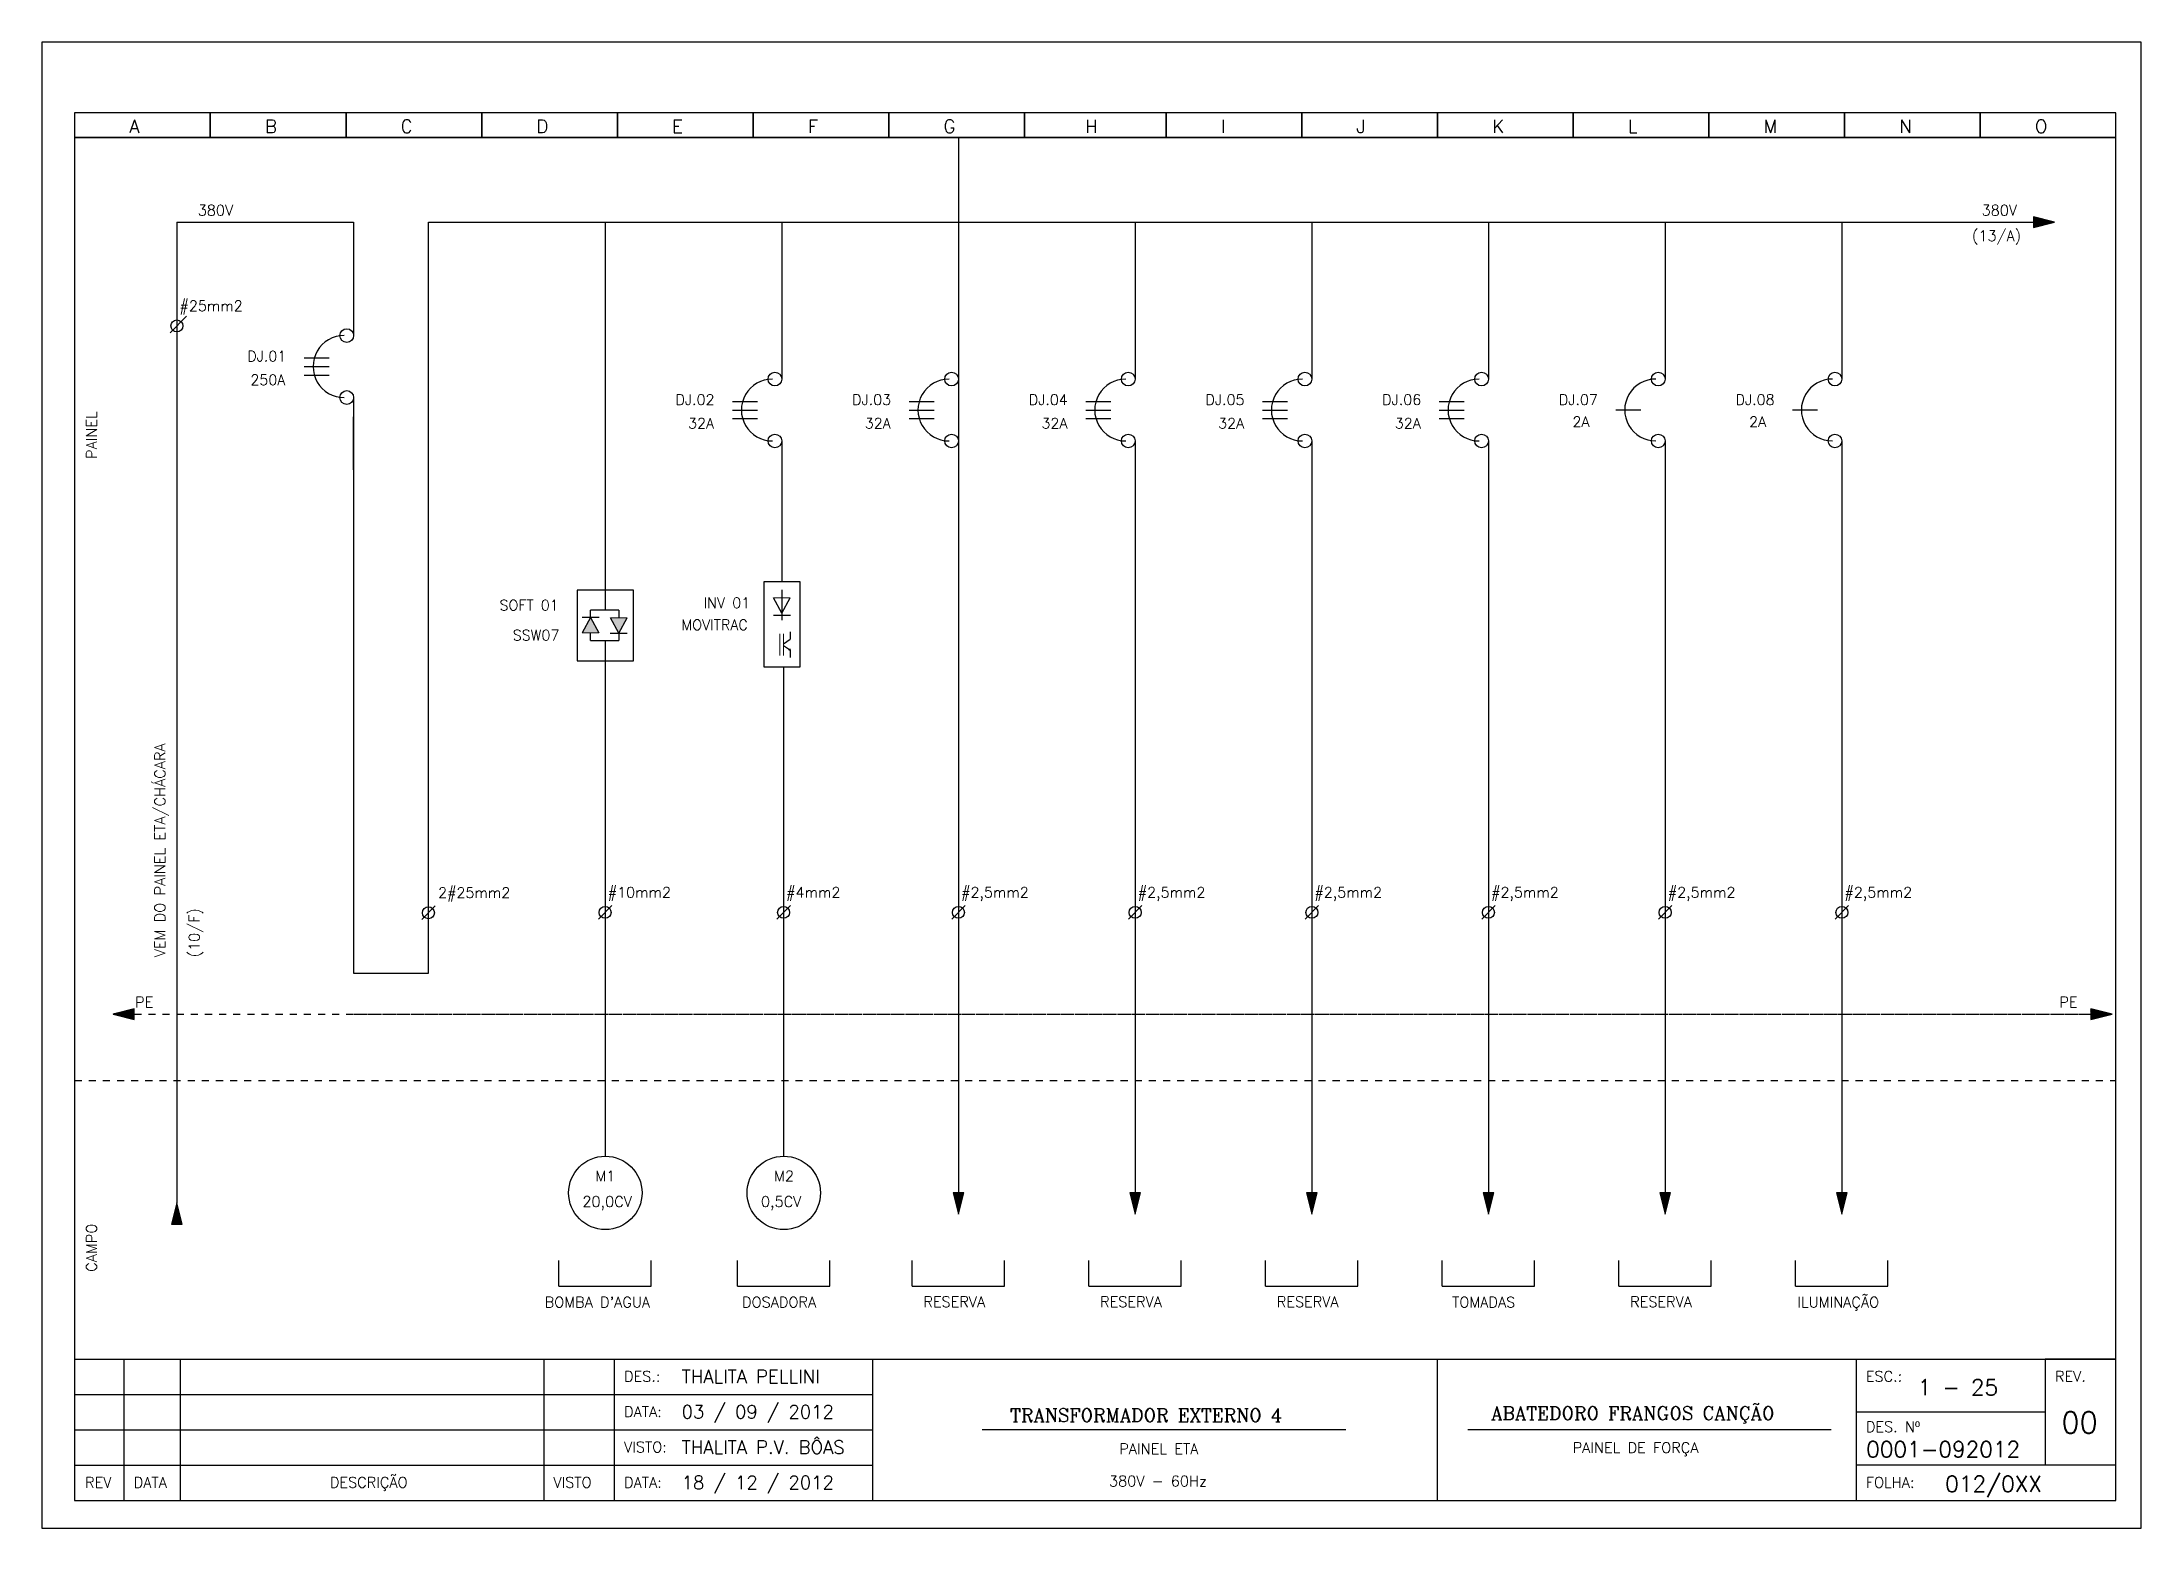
# Model space of a CAD drawing. Header units: millimetres. Extents: x 1974 to 2099, y 1386 to 1555.
# Drawn here: x 2003.81 to 2033.51, y 1428.53 to 1449.56 of the extents above; entities that cross this region are included whole.
import ezdxf

# ---------------------------------------------------------------- set-up
doc = ezdxf.new("R2010")
doc.units = ezdxf.units.MM
for name, pattern in [('DASHDOT2', [0.5, 0.25, -0.125, 0, -0.125]), ('DASHED', [0.75, 0.5, -0.25]), ('HIDDEN2', [0.1875, 0.125, -0.0625])]:
    doc.linetypes.add(name, pattern=pattern)
for name, color, linetype in [('ALIMENTAÇÃO', 6, 'Continuous'), ('CONECTOR_SAK', 2, 'Continuous'), ('DISJUNTOR', 5, 'Continuous'), ('EQUIPAMENTOS', 5, 'Continuous'), ('linhas', 6, 'Continuous'), ('MARGEM', 1, 'Continuous'), ('MOTORES', 5, 'Continuous'), ('PAINEL', 7, 'Continuous'), ('soft', 5, 'Continuous'), ('TERRA', 3, 'DASHED'), ('TEXTO', 4, 'Continuous'), ('TEXTO_2', 5, 'Continuous'), ('TIMBRE', 7, 'Continuous')]:
    doc.layers.add(name, color=color, linetype=linetype)
doc.styles.add('REGUA60', font='romans.shx', dxfattribs={"height": 2})
doc.styles.add('ROMANC', font='romanc.shx', dxfattribs={"height": 0.55})
doc.styles.add('ROMANS', font='romans.shx', dxfattribs={"height": 37})

msp = doc.modelspace()

# ---------------------------------------------------------------- texts
at = {"style": 'ROMANS'}
for s, p in [('ESC.:', (2029.613, 1430.605)), ('REV.', (2032.289, 1430.605)), ('DES. Nº', (2029.613, 1429.892)), ('PAINEL ETA', (2019.05, 1429.58)), ('PAINEL DE FORÇA', (2025.464, 1429.596)), ('380V - 60Hz', (2018.904, 1429.123)), ('FOLHA:', (2029.613, 1429.105))]:
    msp.add_text(s, height=0.15, dxfattribs=at).set_placement(p)
at = {"layer": 'TEXTO'}
for s, height, style, p in [('A', 0.188, 'ROMANS', (2005.041, 1448.272)), ('B', 0.188, 'ROMANS', (2006.961, 1448.272)), ('C', 0.188, 'ROMANS', (2008.881, 1448.272)), ('D', 0.188, 'ROMANS', (2010.801, 1448.272)), ('E', 0.188, 'ROMANS', (2012.721, 1448.272)), ('F', 0.188, 'ROMANS', (2014.641, 1448.272)), ('G', 0.188, 'ROMANS', (2016.561, 1448.272)), ('H', 0.188, 'ROMANS', (2018.565, 1448.272)), ('I', 0.188, 'ROMANS', (2020.485, 1448.272)), ('J', 0.188, 'ROMANS', (2022.405, 1448.272)), ('K', 0.188, 'ROMANS', (2024.325, 1448.272)), ('L', 0.188, 'ROMANS', (2026.245, 1448.272)), ('M', 0.188, 'ROMANS', (2028.165, 1448.272)), ('N', 0.188, 'ROMANS', (2030.085, 1448.272)), ('O', 0.188, 'ROMANS', (2032.005, 1448.272)), ('380V', 0.15, 'ROMANS', (2006.01, 1447.103)), ('380V', 0.15, 'ROMANS', (2031.251, 1447.103)), ('(13/A)', 0.15, 'ROMANS', (2031.115, 1446.743)), ('#25mm2', 0.148, 'ROMANS', (2005.752, 1445.752)), ('DJ.01', 0.148, 'ROMANS', (2006.711, 1445.04)), ('250A', 0.148, 'ROMANS', (2006.755, 1444.706)), ('DJ.02', 0.148, 'ROMANS', (2012.77, 1444.425)), ('DJ.03', 0.148, 'ROMANS', (2015.269, 1444.425)), ('DJ.04', 0.148, 'ROMANS', (2017.769, 1444.425)), ('DJ.05', 0.148, 'ROMANS', (2020.269, 1444.425)), ('DJ.06', 0.148, 'ROMANS', (2022.769, 1444.425)), ('DJ.07', 0.148, 'ROMANS', (2025.269, 1444.425)), ('DJ.08', 0.148, 'ROMANS', (2027.769, 1444.425)), ('32A', 0.148, 'ROMANS', (2012.948, 1444.091)), ('32A', 0.148, 'ROMANS', (2015.448, 1444.091)), ('32A', 0.148, 'ROMANS', (2017.948, 1444.091)), ('32A', 0.148, 'ROMANS', (2020.448, 1444.091)), ('32A', 0.148, 'ROMANS', (2022.948, 1444.091)), ('2A', 0.148, 'ROMANS', (2025.461, 1444.112)), ('2A', 0.148, 'ROMANS', (2027.961, 1444.112)), ('SOFT 01', 0.148, 'ROMANS', (2010.28, 1441.518)), ('INV 01', 0.148, 'ROMANS', (2013.167, 1441.551)), ('MOVITRAC', 0.148, 'ROMANS', (2012.854, 1441.238)), ('SSW07', 0.148, 'ROMANS', (2010.467, 1441.092)), ('2#25mm2', 0.148, 'ROMANS', (2009.411, 1437.449)), ('#10mm2', 0.148, 'ROMANS', (2011.811, 1437.455)), ('#4mm2', 0.148, 'ROMANS', (2014.336, 1437.455)), ('#2,5mm2', 0.148, 'ROMANS', (2016.811, 1437.455)), ('#2,5mm2', 0.148, 'ROMANS', (2019.31, 1437.455)), ('#2,5mm2', 0.148, 'ROMANS', (2021.81, 1437.455)), ('#2,5mm2', 0.148, 'ROMANS', (2024.31, 1437.455)), ('#2,5mm2', 0.148, 'ROMANS', (2026.81, 1437.455)), ('#2,5mm2', 0.148, 'ROMANS', (2029.31, 1437.455)), ('PE', 0.15, 'ROMANS', (2005.124, 1435.9)), ('PE', 0.15, 'ROMANS', (2032.351, 1435.9)), ('M1', 0.15, 'REGUA60', (2011.637, 1433.44)), ('M2', 0.15, 'REGUA60', (2014.163, 1433.44)), ('20,0CV', 0.15, 'REGUA60', (2011.453, 1433.078)), ('0,5CV', 0.15, 'REGUA60', (2013.979, 1433.078)), ('ILUMINAÇÃO', 0.15, 'REGUA60', (2028.643, 1431.655)), ("BOMBA D'AGUA", 0.15, 'REGUA60', (2010.919, 1431.655)), ('DOSADORA', 0.15, 'REGUA60', (2013.712, 1431.655)), ('RESERVA', 0.15, 'REGUA60', (2016.278, 1431.66)), ('RESERVA', 0.15, 'REGUA60', (2018.778, 1431.66)), ('RESERVA', 0.15, 'REGUA60', (2021.278, 1431.66)), ('TOMADAS', 0.15, 'REGUA60', (2023.758, 1431.655)), ('RESERVA', 0.15, 'REGUA60', (2026.278, 1431.66)), ('THALITA PELLINI', 0.1875, 'ROMANS', (2012.857, 1430.585)), ('03 / 09 / 2012', 0.1875, 'ROMANS', (2012.857, 1430.085)), ('THALITA P.V. BÔAS', 0.1875, 'ROMANS', (2012.857, 1429.585)), ('18 / 12 / 2012', 0.1875, 'ROMANS', (2012.857, 1429.085))]:
    msp.add_text(s, height=height, dxfattribs=dict(at, style=style)).set_placement(p)
at = {"layer": 'TEXTO', "style": 'REGUA60'}
for s, p in [('PAINEL', (2004.582, 1443.66)), ('VEM DO PAINEL ETA/CHÁCARA', (2005.55, 1436.609)), ('(10/F)', (2006.035, 1436.609)), ('CAMPO', (2004.582, 1432.159))]:
    msp.add_text(s, height=0.15, rotation=90, dxfattribs=at).set_placement(p)
at = {"layer": 'TEXTO', "color": 150, "style": 'ROMANS'}
for s, height, p in [('DES.:', 0.15, (2012.042, 1430.605)), ('1 - 25', 0.225, (2030.347, 1430.412)), ('DATA:', 0.15, (2012.042, 1430.105)), ('00', 0.3, (2032.38, 1429.878)), ('0001-092012', 0.225, (2029.617, 1429.536)), ('VISTO:', 0.15, (2012.042, 1429.605)), ('REV', 0.15, (2004.416, 1429.105)), ('DATA', 0.15, (2005.104, 1429.105)), ('DESCRIÇÃO', 0.15, (2007.88, 1429.105)), ('VISTO', 0.15, (2011.042, 1429.105)), ('DATA:', 0.15, (2012.042, 1429.105)), ('012/0XX', 0.225, (2030.736, 1429.046))]:
    msp.add_text(s, height=height, dxfattribs=at).set_placement(p)
at = {"layer": 'TEXTO_2', "style": 'ROMANC'}
for s, p in [('TRANSFORMADOR EXTERNO 4', (2017.505, 1430.038)), ('ABATEDORO FRANGOS CANÇÃO', (2024.31, 1430.066))]:
    msp.add_text(s, height=0.1875, dxfattribs=at).set_placement(p)

# ---------------------------------------------------------------- blocks, each defined once
blk = doc.blocks.new('soft')
at = {"layer": 'soft'}
h = blk.add_hatch(color=7, dxfattribs=at)
h.paths.add_polyline_path([(-0.206, -0.385), (-0.323, -0.602), (-0.088, -0.602)])
h.paths.add_polyline_path([(0.194, -0.609), (0.312, -0.391), (0.077, -0.391)])
for p, q in [((0.403, 0), (-0.397, 0)), ((-0.397, 0), (-0.397, -1)), ((0.403, -1), (0.403, 0)), ((-0.206, -0.385), (-0.323, -0.602)), ((-0.206, -0.385), (-0.088, -0.602)), ((0.194, -0.609), (0.077, -0.391)), ((0.194, -0.609), (0.312, -0.391)), ((-0.397, -1), (0.403, -1))]:
    blk.add_line(p, q, dxfattribs=at)
at = {"layer": 'soft', "color": 7}
for p, q in [((0, 0), (0, -0.282)), ((-0.206, -0.385), (-0.206, -0.282)), ((0.194, -0.282), (-0.206, -0.282)), ((0.194, -0.282), (0.194, -0.391)), ((-0.083, -0.385), (-0.323, -0.385)), ((-0.206, -0.711), (-0.206, -0.602)), ((-0.206, -0.711), (0.194, -0.711)), ((0, -0.711), (0, -1)), ((0.072, -0.609), (0.312, -0.609)), ((0.194, -0.609), (0.194, -0.711))]:
    blk.add_line(p, q, dxfattribs=at)
at = {"layer": 'soft', "lineweight": 20}
for p, q in [((0.312, -0.391), (0.077, -0.391)), ((-0.323, -0.602), (-0.088, -0.602))]:
    blk.add_line(p, q, dxfattribs=at)

# ---------------------------------------------------------------- hatches: boundary and pattern name
msp.add_hatch(color=256).paths.add_polyline_path([(2014.387, 1440.971), (2014.381, 1440.962), (2014.375, 1440.953), (2014.392, 1440.954)])
at = {"layer": 'EQUIPAMENTOS'}
for points in [[(2032.283, 1447.009), (2031.983, 1447.084), (2031.983, 1446.934)], [(2005.79, 1432.834), (2005.715, 1433.134), (2005.64, 1432.834)], [(2005.79, 1432.834), (2005.715, 1433.134), (2005.64, 1432.834)], [(2016.699, 1433.276), (2016.774, 1432.976), (2016.849, 1433.276)], [(2019.199, 1433.276), (2019.274, 1432.976), (2019.349, 1433.276)], [(2021.699, 1433.276), (2021.774, 1432.976), (2021.849, 1433.276)], [(2024.199, 1433.276), (2024.274, 1432.976), (2024.349, 1433.276)], [(2026.699, 1433.276), (2026.774, 1432.976), (2026.849, 1433.276)], [(2029.199, 1433.276), (2029.274, 1432.976), (2029.349, 1433.276)]]:
    msp.add_hatch(color=256, dxfattribs=at).paths.add_polyline_path(points)
at = {"layer": 'TERRA'}
h = msp.add_hatch(dxfattribs=at)
h.set_pattern_fill('ANSI31', color=256, scale=0.004, angle=180, style=0)
h.set_pattern_definition([(225, (2062.0663817, 1484.42584864), (0.0003535533906, -0.0003535533906), [])])
h.paths.add_polyline_path([(2004.812, 1435.806), (2005.112, 1435.806), (2005.112, 1435.881)])
h.paths.add_polyline_path([(2005.112, 1435.731), (2005.112, 1435.806), (2004.812, 1435.806)])
h = msp.add_hatch(dxfattribs=at)
h.set_pattern_fill('ANSI31', color=256, scale=0.004, style=0)
h.set_pattern_definition([(45, (1975.8419275, 1387.1862611), (-0.0003535533906, 0.0003535533906), [])])
h.paths.add_polyline_path([(2033.096, 1435.806), (2032.796, 1435.806), (2032.796, 1435.731)])
h.paths.add_polyline_path([(2032.796, 1435.881), (2032.796, 1435.806), (2033.096, 1435.806)])

# ---------------------------------------------------------------- linework, layer by layer
for p, q in [((2007.517, 1445.09), (2007.87, 1445.09)), ((2007.517, 1444.967), (2007.87, 1444.967)), ((2007.517, 1444.844), (2007.87, 1444.844)), ((2013.576, 1444.475), (2013.929, 1444.475)), ((2013.576, 1444.352), (2013.929, 1444.352)), ((2016.076, 1444.475), (2016.429, 1444.475)), ((2016.076, 1444.352), (2016.429, 1444.352)), ((2018.576, 1444.475), (2018.929, 1444.475)), ((2018.576, 1444.352), (2018.929, 1444.352)), ((2021.075, 1444.475), (2021.429, 1444.475)), ((2021.075, 1444.352), (2021.429, 1444.352)), ((2023.575, 1444.475), (2023.929, 1444.475)), ((2023.575, 1444.352), (2023.929, 1444.352)), ((2026.075, 1444.353), (2026.428, 1444.353)), ((2028.575, 1444.353), (2028.928, 1444.353)), ((2013.576, 1444.23), (2013.929, 1444.23)), ((2016.076, 1444.23), (2016.429, 1444.23)), ((2018.576, 1444.23), (2018.929, 1444.23)), ((2021.075, 1444.23), (2021.429, 1444.23)), ((2023.575, 1444.23), (2023.929, 1444.23)), ((2014.274, 1441.479), (2014.157, 1441.696)), ((2014.274, 1441.806), (2014.274, 1441.377)), ((2014.274, 1441.479), (2014.392, 1441.696)), ((2014.396, 1441.444), (2014.156, 1441.444)), ((2014.3, 1441.045), (2014.392, 1441.111)), ((2014.392, 1441.212), (2014.392, 1441.111)), ((2014.3, 1441.02), (2014.381, 1440.962)), ((2014.375, 1440.953), (2014.381, 1440.962)), ((2014.392, 1440.954), (2014.375, 1440.953)), ((2014.381, 1440.962), (2014.387, 1440.971)), ((2014.387, 1440.971), (2014.392, 1440.954)), ((2014.392, 1440.954), (2014.392, 1440.853)), ((2011.12, 1431.955), (2011.12, 1432.319)), ((2012.427, 1431.955), (2012.427, 1432.319)), ((2013.645, 1431.955), (2013.645, 1432.319)), ((2014.952, 1431.955), (2014.952, 1432.319)), ((2016.119, 1431.955), (2016.119, 1432.319)), ((2017.426, 1431.955), (2017.426, 1432.319)), ((2018.619, 1431.955), (2018.619, 1432.319)), ((2019.926, 1431.955), (2019.926, 1432.319)), ((2021.119, 1431.955), (2021.119, 1432.319)), ((2022.426, 1431.955), (2022.426, 1432.319)), ((2023.619, 1431.955), (2023.619, 1432.319)), ((2024.926, 1431.955), (2024.926, 1432.319)), ((2026.119, 1431.955), (2026.119, 1432.319)), ((2027.426, 1431.955), (2027.426, 1432.319)), ((2028.618, 1431.955), (2028.618, 1432.319)), ((2029.925, 1431.955), (2029.925, 1432.319)), ((2011.12, 1431.955), (2012.427, 1431.955)), ((2013.645, 1431.955), (2014.952, 1431.955)), ((2016.119, 1431.955), (2017.426, 1431.955)), ((2018.619, 1431.955), (2019.926, 1431.955)), ((2021.119, 1431.955), (2022.426, 1431.955)), ((2023.619, 1431.955), (2024.926, 1431.955)), ((2026.119, 1431.955), (2027.426, 1431.955)), ((2028.618, 1431.955), (2029.925, 1431.955)), ((2033.152, 1430.922), (2032.152, 1430.922))]:
    msp.add_line(p, q)
at = {"lineweight": 20}
msp.add_line((2014.157, 1441.696), (2014.392, 1441.696), dxfattribs=at)
at = {"color": 0, "lineweight": 20}
for p, q in [((2014.248, 1441.185), (2014.248, 1440.879)), ((2014.3, 1441.185), (2014.3, 1440.879))]:
    msp.add_line(p, q, dxfattribs=at)
at = {"layer": 'ALIMENTAÇÃO', "color": 6}
for p, q in [((2016.774, 1448.209), (2016.774, 1433.276)), ((2008.215, 1447.009), (2008.215, 1445.405)), ((2011.774, 1447.009), (2011.774, 1441.52)), ((2014.274, 1447.009), (2014.274, 1444.79)), ((2016.774, 1447.009), (2016.774, 1444.79)), ((2019.274, 1447.009), (2019.274, 1444.79)), ((2021.773, 1447.009), (2021.774, 1444.79)), ((2024.273, 1447.009), (2024.273, 1444.79)), ((2026.773, 1447.009), (2026.773, 1444.79)), ((2029.273, 1447.009), (2029.273, 1444.79)), ((2008.215, 1444.529), (2008.215, 1436.386)), ((2014.274, 1443.914), (2014.274, 1441.919)), ((2019.274, 1443.914), (2019.274, 1433.276)), ((2021.774, 1443.914), (2021.774, 1433.276)), ((2024.273, 1443.914), (2024.273, 1433.276)), ((2026.773, 1443.914), (2026.773, 1433.276)), ((2029.273, 1443.914), (2029.273, 1433.276)), ((2014.274, 1441.696), (2014.274, 1441.489)), ((2014.274, 1441.696), (2014.274, 1441.645)), ((2014.274, 1441.696), (2014.274, 1441.533)), ((2014.274, 1441.696), (2014.274, 1441.533)), ((2014.274, 1441.696), (2014.274, 1441.444)), ((2011.774, 1441.091), (2011.774, 1437.245)), ((2014.3, 1440.719), (2014.3, 1437.245)), ((2011.774, 1437.245), (2011.774, 1433.796)), ((2014.3, 1437.245), (2014.3, 1433.796))]:
    msp.add_line(p, q, dxfattribs=at)
at = {"layer": 'ALIMENTAÇÃO'}
for p, q in [((2009.274, 1436.386), (2009.274, 1447.009)), ((2014.274, 1441.696), (2014.274, 1441.444)), ((2008.215, 1436.386), (2009.274, 1436.386))]:
    msp.add_line(p, q, dxfattribs=at)
at = {"layer": 'CONECTOR_SAK'}
for p, q in [((2005.851, 1445.68), (2005.62, 1445.446)), ((2009.37, 1437.336), (2009.179, 1437.143)), ((2011.87, 1437.342), (2011.679, 1437.149)), ((2014.395, 1437.342), (2014.205, 1437.149)), ((2016.87, 1437.342), (2016.679, 1437.149)), ((2019.369, 1437.342), (2019.179, 1437.149)), ((2021.869, 1437.342), (2021.679, 1437.149)), ((2024.369, 1437.342), (2024.178, 1437.149)), ((2026.869, 1437.342), (2026.678, 1437.149)), ((2029.369, 1437.342), (2029.178, 1437.149))]:
    msp.add_line(p, q, dxfattribs=at)
for centre in [(2005.715, 1445.542), (2009.274, 1437.239), (2011.774, 1437.245), (2014.3, 1437.245), (2016.774, 1437.245), (2019.274, 1437.245), (2021.774, 1437.245), (2024.273, 1437.245), (2026.773, 1437.245), (2029.273, 1437.245)]:
    msp.add_circle(centre, 0.0846, dxfattribs=at)
at = {"layer": 'DISJUNTOR'}
for centre in [(2008.118, 1445.405), (2008.118, 1444.529), (2014.177, 1444.79), (2016.677, 1444.79), (2019.177, 1444.79), (2021.676, 1444.79), (2024.176, 1444.79), (2026.676, 1444.79), (2029.176, 1444.79), (2014.177, 1443.914), (2016.677, 1443.914), (2019.177, 1443.914), (2021.676, 1443.914), (2024.176, 1443.914), (2026.676, 1443.914), (2029.176, 1443.914)]:
    msp.add_circle(centre, 0.097, dxfattribs=at)
for centre in [(2008.08, 1444.967), (2014.14, 1444.352), (2016.639, 1444.352), (2019.139, 1444.352), (2021.639, 1444.352), (2024.139, 1444.352), (2026.639, 1444.353), (2029.138, 1444.353)]:
    msp.add_arc(centre, 0.438, 89.8656, 270.134, dxfattribs=at)
at = {"layer": 'EQUIPAMENTOS'}
for p, q in [((2005.715, 1447.009), (2008.215, 1447.009)), ((2009.274, 1447.009), (2032.283, 1447.009))]:
    msp.add_line(p, q, dxfattribs=at)
for points in [[(2031.983, 1446.934), (2032.283, 1447.009), (2031.983, 1447.084), (2031.983, 1446.934)], [(2005.79, 1432.834), (2005.715, 1433.134), (2005.64, 1432.834), (2005.79, 1432.834)], [(2016.699, 1433.276), (2016.774, 1432.976), (2016.849, 1433.276), (2016.699, 1433.276)], [(2019.199, 1433.276), (2019.274, 1432.976), (2019.349, 1433.276), (2019.199, 1433.276)], [(2021.699, 1433.276), (2021.774, 1432.976), (2021.849, 1433.276), (2021.699, 1433.276)], [(2024.199, 1433.276), (2024.274, 1432.976), (2024.349, 1433.276), (2024.199, 1433.276)], [(2026.699, 1433.276), (2026.774, 1432.976), (2026.849, 1433.276), (2026.699, 1433.276)], [(2029.199, 1433.276), (2029.274, 1432.976), (2029.349, 1433.276), (2029.199, 1433.276)]]:
    msp.add_lwpolyline(points, dxfattribs=at)
msp.add_lwpolyline([(2014.022, 1440.719), (2014.532, 1440.719), (2014.532, 1441.919), (2014.022, 1441.919)], close=True, dxfattribs=at)
at = {"layer": 'linhas', "color": 6}
msp.add_line((2008.215, 1443.507), (2008.215, 1444.254), dxfattribs=at)
at = {"layer": 'MARGEM', "color": 7}
msp.add_lwpolyline([(2003.806, 1428.534), (2033.506, 1428.534), (2033.506, 1449.559), (2003.806, 1449.559)], close=True, dxfattribs=at)
at = {"layer": 'MOTORES'}
for centre in [(2011.777, 1433.276), (2014.302, 1433.276)]:
    msp.add_circle(centre, 0.519, dxfattribs=at)
at = {"layer": 'PAINEL', "color": 12, "linetype": 'HIDDEN2', "ltscale": 0.005}
msp.add_line((2004.268, 1434.866), (2033.152, 1434.866), dxfattribs=at)
at = {"layer": 'soft'}
msp.add_line((2005.715, 1447.009), (2005.715, 1433.134), dxfattribs=at)
at = {"layer": 'TERRA', "linetype": 'DASHDOT2', "ltscale": 0.0025}
for p, q in [((2005.112, 1435.806), (2032.796, 1435.806)), ((2005.112, 1435.806), (2032.796, 1435.806)), ((2008.223, 1435.806), (2033.096, 1435.806))]:
    msp.add_line(p, q, dxfattribs=at)
at = {"layer": 'TERRA'}
for points in [[(2005.112, 1435.881), (2004.812, 1435.806), (2005.112, 1435.731), (2005.112, 1435.881)], [(2005.112, 1435.881), (2004.812, 1435.806), (2005.112, 1435.731), (2005.112, 1435.881)], [(2032.796, 1435.731), (2033.096, 1435.806), (2032.796, 1435.881), (2032.796, 1435.731)], [(2032.796, 1435.731), (2033.096, 1435.806), (2032.796, 1435.881), (2032.796, 1435.731)]]:
    msp.add_lwpolyline(points, dxfattribs=at)
at = {"layer": 'TIMBRE', "color": 12}
msp.add_line((2033.152, 1448.559), (2004.268, 1448.559), dxfattribs=at)
at = {"layer": 'TIMBRE'}
for p, q in [((2004.268, 1430.922), (2033.152, 1430.922)), ((2004.968, 1428.922), (2004.968, 1430.922)), ((2005.768, 1428.922), (2005.768, 1430.922)), ((2010.906, 1430.922), (2010.906, 1428.922)), ((2011.906, 1428.922), (2011.906, 1430.922)), ((2015.559, 1430.922), (2015.559, 1428.922)), ((2023.549, 1430.922), (2023.549, 1428.922)), ((2029.477, 1430.922), (2029.477, 1428.922)), ((2032.152, 1430.922), (2032.152, 1429.422)), ((2004.268, 1430.422), (2015.559, 1430.422)), ((2032.152, 1430.172), (2029.477, 1430.172)), ((2004.268, 1429.922), (2015.559, 1429.922)), ((2022.253, 1429.922), (2017.109, 1429.922)), ((2029.124, 1429.922), (2023.98, 1429.922)), ((2004.268, 1429.422), (2015.559, 1429.422)), ((2033.152, 1429.422), (2029.477, 1429.422))]:
    msp.add_line(p, q, dxfattribs=at)
at = {"layer": 'TIMBRE', "color": 12}
for points in [[(2004.268, 1448.209), (2006.188, 1448.209), (2006.188, 1448.559), (2004.268, 1448.559)], [(2006.188, 1448.209), (2008.108, 1448.209), (2008.108, 1448.559), (2006.188, 1448.559)], [(2008.108, 1448.209), (2010.028, 1448.209), (2010.028, 1448.559), (2008.108, 1448.559)], [(2010.028, 1448.209), (2011.948, 1448.209), (2011.948, 1448.559), (2010.028, 1448.559)], [(2011.948, 1448.209), (2013.868, 1448.209), (2013.868, 1448.559), (2011.948, 1448.559)], [(2013.868, 1448.209), (2015.788, 1448.209), (2015.788, 1448.559), (2013.868, 1448.559)], [(2015.788, 1448.209), (2017.708, 1448.209), (2017.708, 1448.559), (2015.788, 1448.559)], [(2017.708, 1448.209), (2019.712, 1448.209), (2019.712, 1448.559), (2017.708, 1448.559)], [(2019.712, 1448.209), (2021.632, 1448.209), (2021.632, 1448.559), (2019.712, 1448.559)], [(2021.632, 1448.209), (2023.552, 1448.209), (2023.552, 1448.559), (2021.632, 1448.559)], [(2023.552, 1448.209), (2025.472, 1448.209), (2025.472, 1448.559), (2023.552, 1448.559)], [(2025.472, 1448.209), (2027.392, 1448.209), (2027.392, 1448.559), (2025.472, 1448.559)], [(2027.392, 1448.209), (2029.312, 1448.209), (2029.312, 1448.559), (2027.392, 1448.559)], [(2029.312, 1448.209), (2031.232, 1448.209), (2031.232, 1448.559), (2029.312, 1448.559)], [(2031.232, 1448.209), (2033.152, 1448.209), (2033.152, 1448.559), (2031.232, 1448.559)], [(2004.268, 1428.922), (2033.152, 1428.922), (2033.152, 1448.209), (2004.268, 1448.209)]]:
    msp.add_lwpolyline(points, close=True, dxfattribs=at)

# ---------------------------------------------------------------- block references
at = {"layer": 'soft'}
msp.add_blockref('soft', (2011.774, 1441.802), dxfattribs=at)

msp.set_redraw_order([(e.dxf.handle, doc.entitydb.next_handle()) for e in msp.query("TEXT MTEXT ATTDEF DIMENSION ARC_DIMENSION")])  # texts and dimensions are drawn at this point

doc.saveas('drawing.dxf')
